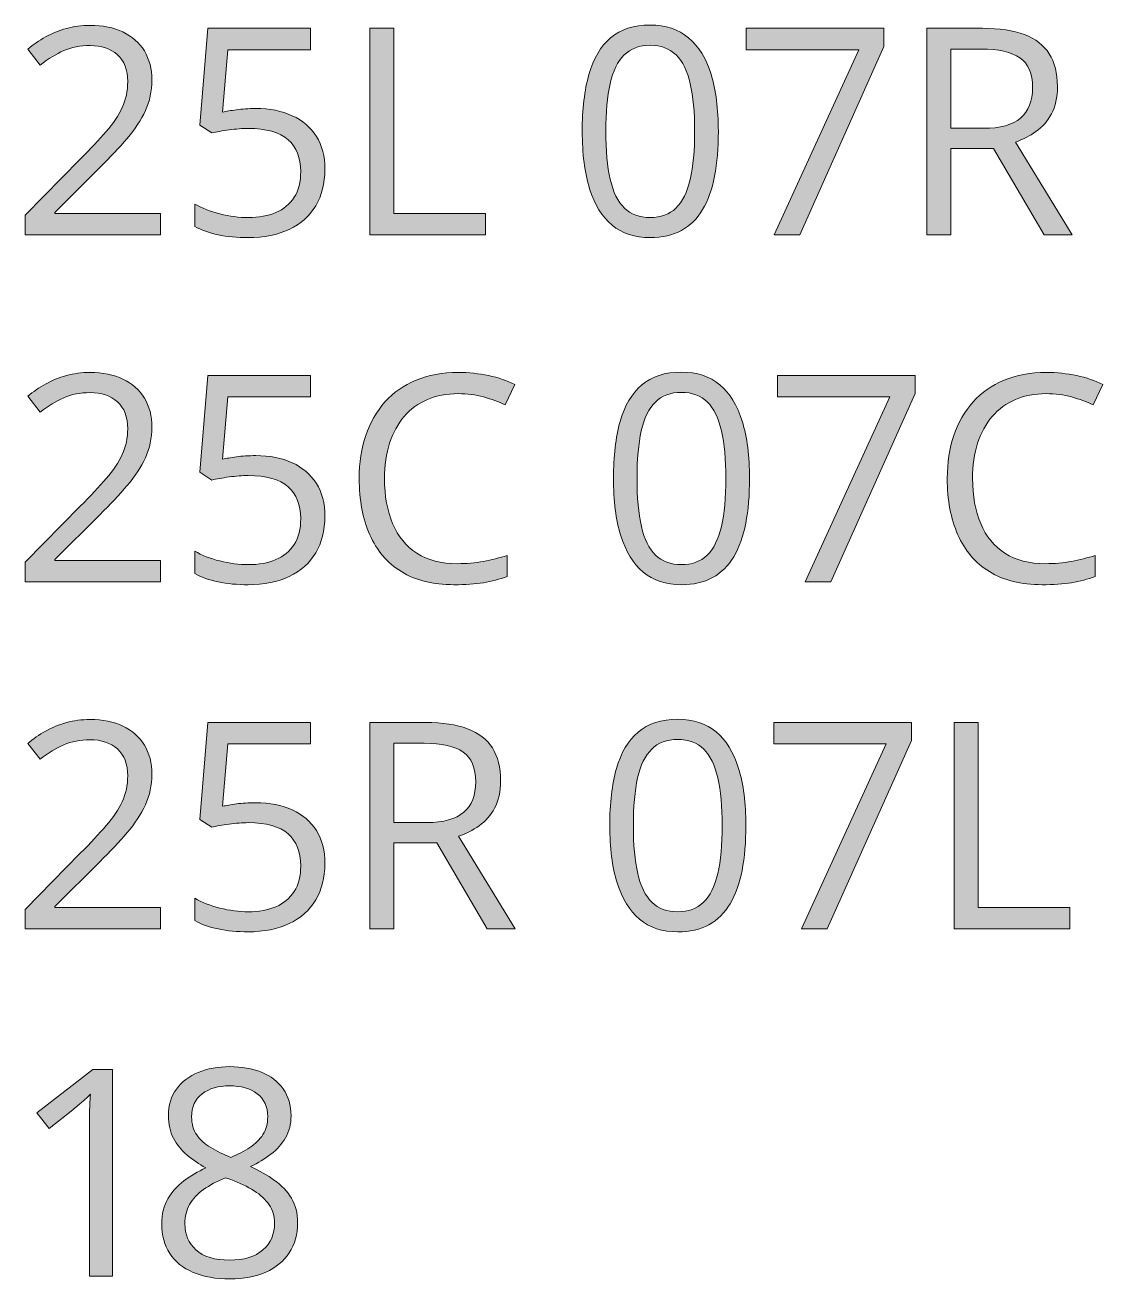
# Model space of a CAD drawing. Extents: x 210.6 to 255.3, y -405.4 to -353.4.
import ezdxf

# ---------------------------------------------------------------- set-up
doc = ezdxf.new("R2010")
doc.units = 0
doc.header["$MEASUREMENT"] = 0
doc.layers.add('Layer 1', color=7, linetype='Continuous', lineweight=0)

# ---------------------------------------------------------------- blocks, each defined once
blk = doc.blocks.new('Block_1')
at = {"layer": 'Layer 1', "true_color": 0x231f20, "transparency": 33554687}
h = blk.add_hatch(color=250, dxfattribs=at)
h.dxf.hatch_style = 2
edge = h.paths.add_edge_path()
edge.add_spline(control_points=[(216.233, -362.111), (216.233, -362.111), (210.62, -362.111), (210.62, -362.111), (210.62, -362.111), (210.62, -361.297), (210.62, -361.297), (210.62, -361.297), (212.911, -358.971), (212.911, -358.971), (213.336, -358.541), (213.695, -358.158), (213.986, -357.822), (214.277, -357.486), (214.499, -357.155), (214.651, -356.829), (214.803, -356.503), (214.879, -356.145), (214.879, -355.754), (214.879, -355.27), (214.736, -354.899), (214.449, -354.644), (214.162, -354.388), (213.784, -354.26), (213.315, -354.26), (212.905, -354.26), (212.542, -354.33), (212.225, -354.471), (211.909, -354.611), (211.584, -354.811), (211.252, -355.068), (211.252, -355.068), (210.731, -354.412), (210.731, -354.412), (210.958, -354.221), (211.205, -354.051), (211.472, -353.902), (211.74, -353.754), (212.027, -353.637), (212.333, -353.551), (212.64, -353.465), (212.967, -353.422), (213.315, -353.422), (213.842, -353.422), (214.297, -353.514), (214.68, -353.697), (215.063, -353.881), (215.359, -354.143), (215.568, -354.482), (215.777, -354.822), (215.881, -355.227), (215.881, -355.695), (215.881, -356.148), (215.792, -356.569), (215.612, -356.958), (215.432, -357.347), (215.18, -357.731), (214.856, -358.112), (214.532, -358.493), (214.153, -358.896), (213.719, -359.322), (213.719, -359.322), (211.856, -361.18), (211.856, -361.18), (211.856, -361.18), (211.856, -361.221), (211.856, -361.221), (211.856, -361.221), (216.233, -361.221), (216.233, -361.221), (216.233, -361.221), (216.233, -362.111), (216.233, -362.111)], knot_values=[0, 0, 0, 0, 1, 1, 1, 2, 2, 2, 3, 3, 3, 4, 4, 4, 5, 5, 5, 6, 6, 6, 7, 7, 7, 8, 8, 8, 9, 9, 9, 10, 10, 10, 11, 11, 11, 12, 12, 12, 13, 13, 13, 14, 14, 14, 15, 15, 15, 16, 16, 16, 17, 17, 17, 18, 18, 18, 19, 19, 19, 20, 20, 20, 21, 21, 21, 22, 22, 22, 23, 23, 23, 24, 24, 24, 24], degree=3, periodic=0)
h = blk.add_hatch(color=250, dxfattribs=at)
h.dxf.hatch_style = 2
edge = h.paths.add_edge_path()
edge.add_spline(control_points=[(220.188, -356.873), (220.77, -356.873), (221.276, -356.972), (221.706, -357.169), (222.135, -357.366), (222.468, -357.652), (222.705, -358.027), (222.941, -358.402), (223.059, -358.857), (223.059, -359.393), (223.059, -359.979), (222.932, -360.483), (222.678, -360.907), (222.424, -361.331), (222.059, -361.657), (221.583, -361.886), (221.106, -362.114), (220.536, -362.229), (219.872, -362.229), (219.426, -362.229), (219.012, -362.189), (218.629, -362.111), (218.247, -362.033), (217.924, -361.916), (217.663, -361.76), (217.663, -361.76), (217.663, -360.834), (217.663, -360.834), (217.948, -361.006), (218.293, -361.143), (218.7, -361.244), (219.106, -361.346), (219.5, -361.396), (219.883, -361.396), (220.317, -361.396), (220.697, -361.327), (221.023, -361.188), (221.349, -361.05), (221.603, -360.839), (221.785, -360.556), (221.966, -360.272), (222.057, -359.916), (222.057, -359.486), (222.057, -358.916), (221.882, -358.476), (221.533, -358.165), (221.183, -357.854), (220.631, -357.699), (219.877, -357.699), (219.635, -357.699), (219.37, -357.719), (219.081, -357.758), (218.792, -357.797), (218.553, -357.84), (218.366, -357.887), (218.366, -357.887), (217.874, -357.564), (217.874, -357.564), (217.874, -357.564), (218.202, -353.545), (218.202, -353.545), (218.202, -353.545), (222.461, -353.545), (222.461, -353.545), (222.461, -353.545), (222.461, -354.436), (222.461, -354.436), (222.461, -354.436), (219.034, -354.436), (219.034, -354.436), (219.034, -354.436), (218.817, -357.02), (218.817, -357.02), (218.965, -356.988), (219.157, -356.956), (219.391, -356.923), (219.625, -356.89), (219.891, -356.873), (220.188, -356.873)], knot_values=[0, 0, 0, 0, 1, 1, 1, 2, 2, 2, 3, 3, 3, 4, 4, 4, 5, 5, 5, 6, 6, 6, 7, 7, 7, 8, 8, 8, 9, 9, 9, 10, 10, 10, 11, 11, 11, 12, 12, 12, 13, 13, 13, 14, 14, 14, 15, 15, 15, 16, 16, 16, 17, 17, 17, 18, 18, 18, 19, 19, 19, 20, 20, 20, 21, 21, 21, 22, 22, 22, 23, 23, 23, 24, 24, 24, 25, 25, 25, 26, 26, 26, 26], degree=3, periodic=0)
h = blk.add_hatch(color=250, dxfattribs=at)
h.dxf.hatch_style = 2
edge = h.paths.add_edge_path()
edge.add_spline(control_points=[(224.922, -362.111), (224.922, -362.111), (224.922, -353.545), (224.922, -353.545), (224.922, -353.545), (225.918, -353.545), (225.918, -353.545), (225.918, -353.545), (225.918, -361.221), (225.918, -361.221), (225.918, -361.221), (229.721, -361.221), (229.721, -361.221), (229.721, -361.221), (229.721, -362.111), (229.721, -362.111), (229.721, -362.111), (224.922, -362.111), (224.922, -362.111)], knot_values=[0, 0, 0, 0, 1, 1, 1, 2, 2, 2, 3, 3, 3, 4, 4, 4, 5, 5, 5, 6, 6, 6, 6], degree=3, periodic=0)
h = blk.add_hatch(color=250, dxfattribs=at)
h.dxf.hatch_style = 2
edge = h.paths.add_edge_path()
edge.add_spline(control_points=[(234.713, -357.816), (234.713, -358.613), (234.774, -359.277), (234.895, -359.809), (235.016, -360.34), (235.212, -360.737), (235.484, -361.001), (235.755, -361.265), (236.112, -361.396), (236.553, -361.396), (236.995, -361.396), (237.351, -361.266), (237.623, -361.004), (237.894, -360.742), (238.091, -360.346), (238.214, -359.814), (238.337, -359.283), (238.399, -358.617), (238.399, -357.816), (238.399, -357.031), (238.338, -356.374), (238.217, -355.845), (238.096, -355.315), (237.901, -354.917), (237.631, -354.649), (237.362, -354.382), (237.002, -354.248), (236.553, -354.248), (236.104, -354.248), (235.745, -354.382), (235.475, -354.649), (235.206, -354.917), (235.011, -355.315), (234.892, -355.845), (234.773, -356.374), (234.713, -357.031), (234.713, -357.816)], knot_values=[0, 0, 0, 0, 1, 1, 1, 2, 2, 2, 3, 3, 3, 4, 4, 4, 5, 5, 5, 6, 6, 6, 7, 7, 7, 8, 8, 8, 9, 9, 9, 10, 10, 10, 11, 11, 11, 12, 12, 12, 12], degree=3, periodic=0)
edge = h.paths.add_edge_path()
edge.add_spline(control_points=[(239.383, -357.816), (239.383, -358.512), (239.331, -359.133), (239.225, -359.68), (239.12, -360.227), (238.954, -360.689), (238.727, -361.068), (238.5, -361.447), (238.208, -361.735), (237.848, -361.933), (237.489, -362.13), (237.057, -362.229), (236.553, -362.229), (235.917, -362.229), (235.39, -362.055), (234.974, -361.707), (234.558, -361.359), (234.248, -360.856), (234.042, -360.198), (233.837, -359.54), (233.735, -358.746), (233.735, -357.816), (233.735, -356.902), (233.828, -356.116), (234.013, -355.458), (234.199, -354.8), (234.499, -354.294), (234.913, -353.94), (235.327, -353.587), (235.874, -353.41), (236.553, -353.41), (237.198, -353.41), (237.729, -353.585), (238.147, -353.935), (238.565, -354.284), (238.875, -354.788), (239.079, -355.446), (239.282, -356.104), (239.383, -356.895), (239.383, -357.816)], knot_values=[0, 0, 0, 0, 1, 1, 1, 2, 2, 2, 3, 3, 3, 4, 4, 4, 5, 5, 5, 6, 6, 6, 7, 7, 7, 8, 8, 8, 9, 9, 9, 10, 10, 10, 11, 11, 11, 12, 12, 12, 13, 13, 13, 13], degree=3, periodic=0)
h = blk.add_hatch(color=250, dxfattribs=at)
h.dxf.hatch_style = 2
edge = h.paths.add_edge_path()
edge.add_spline(control_points=[(241.692, -362.111), (241.692, -362.111), (245.208, -354.436), (245.208, -354.436), (245.208, -354.436), (240.538, -354.436), (240.538, -354.436), (240.538, -354.436), (240.538, -353.545), (240.538, -353.545), (240.538, -353.545), (246.25, -353.545), (246.25, -353.545), (246.25, -353.545), (246.25, -354.295), (246.25, -354.295), (246.25, -354.295), (242.758, -362.111), (242.758, -362.111), (242.758, -362.111), (241.692, -362.111), (241.692, -362.111)], knot_values=[0, 0, 0, 0, 1, 1, 1, 2, 2, 2, 3, 3, 3, 4, 4, 4, 5, 5, 5, 6, 6, 6, 7, 7, 7, 7], degree=3, periodic=0)
h = blk.add_hatch(color=250, dxfattribs=at)
h.dxf.hatch_style = 2
edge = h.paths.add_edge_path()
edge.add_spline(control_points=[(250.282, -354.406), (250.282, -354.406), (249.022, -354.406), (249.022, -354.406), (249.022, -354.406), (249.022, -357.693), (249.022, -357.693), (249.022, -357.693), (250.381, -357.693), (250.381, -357.693), (251.081, -357.693), (251.595, -357.551), (251.925, -357.266), (252.255, -356.98), (252.42, -356.561), (252.42, -356.006), (252.42, -355.424), (252.246, -355.012), (251.896, -354.77), (251.546, -354.527), (251.008, -354.406), (250.282, -354.406)], knot_values=[0, 0, 0, 0, 1, 1, 1, 2, 2, 2, 3, 3, 3, 4, 4, 4, 5, 5, 5, 6, 6, 6, 7, 7, 7, 7], degree=3, periodic=0)
edge = h.paths.add_edge_path()
edge.add_spline(control_points=[(250.34, -353.545), (251.043, -353.545), (251.625, -353.632), (252.083, -353.806), (252.542, -353.979), (252.885, -354.244), (253.112, -354.6), (253.338, -354.955), (253.452, -355.408), (253.452, -355.959), (253.452, -356.412), (253.37, -356.79), (253.206, -357.093), (253.042, -357.396), (252.827, -357.641), (252.561, -357.828), (252.295, -358.016), (252.012, -358.16), (251.711, -358.262), (251.711, -358.262), (254.061, -362.111), (254.061, -362.111), (254.061, -362.111), (252.901, -362.111), (252.901, -362.111), (252.901, -362.111), (250.803, -358.537), (250.803, -358.537), (250.803, -358.537), (249.022, -358.537), (249.022, -358.537), (249.022, -358.537), (249.022, -362.111), (249.022, -362.111), (249.022, -362.111), (248.026, -362.111), (248.026, -362.111), (248.026, -362.111), (248.026, -353.545), (248.026, -353.545), (248.026, -353.545), (250.34, -353.545), (250.34, -353.545)], knot_values=[0, 0, 0, 0, 1, 1, 1, 2, 2, 2, 3, 3, 3, 4, 4, 4, 5, 5, 5, 6, 6, 6, 7, 7, 7, 8, 8, 8, 9, 9, 9, 10, 10, 10, 11, 11, 11, 12, 12, 12, 13, 13, 13, 14, 14, 14, 14], degree=3, periodic=0)
h = blk.add_hatch(color=250, dxfattribs=at)
h.dxf.hatch_style = 2
edge = h.paths.add_edge_path()
edge.add_spline(control_points=[(216.233, -376.511), (216.233, -376.511), (210.62, -376.511), (210.62, -376.511), (210.62, -376.511), (210.62, -375.697), (210.62, -375.697), (210.62, -375.697), (212.911, -373.371), (212.911, -373.371), (213.336, -372.941), (213.695, -372.558), (213.986, -372.222), (214.277, -371.886), (214.499, -371.555), (214.651, -371.229), (214.803, -370.903), (214.879, -370.544), (214.879, -370.154), (214.879, -369.669), (214.736, -369.299), (214.449, -369.043), (214.162, -368.788), (213.784, -368.66), (213.315, -368.66), (212.905, -368.66), (212.542, -368.73), (212.225, -368.871), (211.909, -369.011), (211.584, -369.21), (211.252, -369.468), (211.252, -369.468), (210.731, -368.812), (210.731, -368.812), (210.958, -368.621), (211.205, -368.451), (211.472, -368.302), (211.74, -368.154), (212.027, -368.037), (212.333, -367.951), (212.64, -367.865), (212.967, -367.822), (213.315, -367.822), (213.842, -367.822), (214.297, -367.914), (214.68, -368.097), (215.063, -368.281), (215.359, -368.542), (215.568, -368.882), (215.777, -369.222), (215.881, -369.626), (215.881, -370.095), (215.881, -370.548), (215.792, -370.969), (215.612, -371.358), (215.432, -371.747), (215.18, -372.131), (214.856, -372.512), (214.532, -372.893), (214.153, -373.296), (213.719, -373.722), (213.719, -373.722), (211.856, -375.58), (211.856, -375.58), (211.856, -375.58), (211.856, -375.621), (211.856, -375.621), (211.856, -375.621), (216.233, -375.621), (216.233, -375.621), (216.233, -375.621), (216.233, -376.511), (216.233, -376.511)], knot_values=[0, 0, 0, 0, 1, 1, 1, 2, 2, 2, 3, 3, 3, 4, 4, 4, 5, 5, 5, 6, 6, 6, 7, 7, 7, 8, 8, 8, 9, 9, 9, 10, 10, 10, 11, 11, 11, 12, 12, 12, 13, 13, 13, 14, 14, 14, 15, 15, 15, 16, 16, 16, 17, 17, 17, 18, 18, 18, 19, 19, 19, 20, 20, 20, 21, 21, 21, 22, 22, 22, 23, 23, 23, 24, 24, 24, 24], degree=3, periodic=0)
h = blk.add_hatch(color=250, dxfattribs=at)
h.dxf.hatch_style = 2
edge = h.paths.add_edge_path()
edge.add_spline(control_points=[(220.188, -371.273), (220.77, -371.273), (221.276, -371.372), (221.706, -371.569), (222.135, -371.766), (222.468, -372.052), (222.705, -372.427), (222.941, -372.802), (223.059, -373.257), (223.059, -373.792), (223.059, -374.378), (222.932, -374.883), (222.678, -375.307), (222.424, -375.731), (222.059, -376.057), (221.583, -376.286), (221.106, -376.514), (220.536, -376.628), (219.872, -376.628), (219.426, -376.628), (219.012, -376.589), (218.629, -376.511), (218.247, -376.433), (217.924, -376.316), (217.663, -376.16), (217.663, -376.16), (217.663, -375.234), (217.663, -375.234), (217.948, -375.406), (218.293, -375.542), (218.7, -375.644), (219.106, -375.746), (219.5, -375.796), (219.883, -375.796), (220.317, -375.796), (220.697, -375.727), (221.023, -375.588), (221.349, -375.45), (221.603, -375.239), (221.785, -374.956), (221.966, -374.672), (222.057, -374.316), (222.057, -373.886), (222.057, -373.316), (221.882, -372.875), (221.533, -372.565), (221.183, -372.254), (220.631, -372.099), (219.877, -372.099), (219.635, -372.099), (219.37, -372.119), (219.081, -372.158), (218.792, -372.197), (218.553, -372.24), (218.366, -372.287), (218.366, -372.287), (217.874, -371.964), (217.874, -371.964), (217.874, -371.964), (218.202, -367.945), (218.202, -367.945), (218.202, -367.945), (222.461, -367.945), (222.461, -367.945), (222.461, -367.945), (222.461, -368.835), (222.461, -368.835), (222.461, -368.835), (219.034, -368.835), (219.034, -368.835), (219.034, -368.835), (218.817, -371.419), (218.817, -371.419), (218.965, -371.388), (219.157, -371.356), (219.391, -371.323), (219.625, -371.29), (219.891, -371.273), (220.188, -371.273)], knot_values=[0, 0, 0, 0, 1, 1, 1, 2, 2, 2, 3, 3, 3, 4, 4, 4, 5, 5, 5, 6, 6, 6, 7, 7, 7, 8, 8, 8, 9, 9, 9, 10, 10, 10, 11, 11, 11, 12, 12, 12, 13, 13, 13, 14, 14, 14, 15, 15, 15, 16, 16, 16, 17, 17, 17, 18, 18, 18, 19, 19, 19, 20, 20, 20, 21, 21, 21, 22, 22, 22, 23, 23, 23, 24, 24, 24, 25, 25, 25, 26, 26, 26, 26], degree=3, periodic=0)
h = blk.add_hatch(color=250, dxfattribs=at)
h.dxf.hatch_style = 2
edge = h.paths.add_edge_path()
edge.add_spline(control_points=[(228.584, -368.701), (228.112, -368.701), (227.687, -368.782), (227.31, -368.944), (226.933, -369.106), (226.613, -369.34), (226.349, -369.647), (226.085, -369.954), (225.883, -370.324), (225.743, -370.757), (225.602, -371.191), (225.532, -371.679), (225.532, -372.222), (225.532, -372.941), (225.644, -373.565), (225.869, -374.094), (226.093, -374.624), (226.429, -375.033), (226.876, -375.322), (227.324, -375.611), (227.883, -375.755), (228.555, -375.755), (228.938, -375.755), (229.298, -375.723), (229.636, -375.659), (229.974, -375.594), (230.303, -375.513), (230.624, -375.416), (230.624, -375.416), (230.624, -376.283), (230.624, -376.283), (230.311, -376.4), (229.983, -376.487), (229.639, -376.543), (229.295, -376.6), (228.887, -376.628), (228.415, -376.628), (227.543, -376.628), (226.816, -376.448), (226.232, -376.086), (225.648, -375.725), (225.21, -375.214), (224.919, -374.554), (224.628, -373.894), (224.483, -373.115), (224.483, -372.216), (224.483, -371.568), (224.574, -370.975), (224.755, -370.438), (224.937, -369.901), (225.203, -369.437), (225.552, -369.046), (225.902, -368.656), (226.332, -368.354), (226.841, -368.141), (227.351, -367.928), (227.936, -367.822), (228.596, -367.822), (229.03, -367.822), (229.448, -367.865), (229.85, -367.951), (230.252, -368.037), (230.616, -368.16), (230.94, -368.32), (230.94, -368.32), (230.542, -369.164), (230.542, -369.164), (230.268, -369.039), (229.968, -368.93), (229.642, -368.838), (229.316, -368.747), (228.963, -368.701), (228.584, -368.701)], knot_values=[0, 0, 0, 0, 1, 1, 1, 2, 2, 2, 3, 3, 3, 4, 4, 4, 5, 5, 5, 6, 6, 6, 7, 7, 7, 8, 8, 8, 9, 9, 9, 10, 10, 10, 11, 11, 11, 12, 12, 12, 13, 13, 13, 14, 14, 14, 15, 15, 15, 16, 16, 16, 17, 17, 17, 18, 18, 18, 19, 19, 19, 20, 20, 20, 21, 21, 21, 22, 22, 22, 23, 23, 23, 24, 24, 24, 24], degree=3, periodic=0)
h = blk.add_hatch(color=250, dxfattribs=at)
h.dxf.hatch_style = 2
edge = h.paths.add_edge_path()
edge.add_spline(control_points=[(236.008, -372.216), (236.008, -373.013), (236.069, -373.677), (236.19, -374.208), (236.311, -374.74), (236.507, -375.137), (236.779, -375.401), (237.05, -375.665), (237.407, -375.796), (237.848, -375.796), (238.29, -375.796), (238.646, -375.666), (238.917, -375.404), (239.189, -375.142), (239.386, -374.746), (239.509, -374.214), (239.632, -373.683), (239.694, -373.017), (239.694, -372.216), (239.694, -371.431), (239.633, -370.774), (239.512, -370.245), (239.391, -369.715), (239.196, -369.317), (238.926, -369.049), (238.657, -368.782), (238.297, -368.648), (237.848, -368.648), (237.399, -368.648), (237.04, -368.782), (236.77, -369.049), (236.5, -369.317), (236.306, -369.715), (236.187, -370.245), (236.068, -370.774), (236.008, -371.431), (236.008, -372.216)], knot_values=[0, 0, 0, 0, 1, 1, 1, 2, 2, 2, 3, 3, 3, 4, 4, 4, 5, 5, 5, 6, 6, 6, 7, 7, 7, 8, 8, 8, 9, 9, 9, 10, 10, 10, 11, 11, 11, 12, 12, 12, 12], degree=3, periodic=0)
edge = h.paths.add_edge_path()
edge.add_spline(control_points=[(240.678, -372.216), (240.678, -372.912), (240.625, -373.533), (240.52, -374.08), (240.415, -374.626), (240.249, -375.089), (240.022, -375.468), (239.795, -375.847), (239.502, -376.135), (239.143, -376.333), (238.784, -376.53), (238.352, -376.628), (237.848, -376.628), (237.211, -376.628), (236.685, -376.455), (236.269, -376.107), (235.853, -375.759), (235.542, -375.256), (235.337, -374.598), (235.132, -373.94), (235.03, -373.146), (235.03, -372.216), (235.03, -371.302), (235.123, -370.516), (235.308, -369.858), (235.494, -369.2), (235.793, -368.694), (236.208, -368.34), (236.622, -367.987), (237.168, -367.81), (237.848, -367.81), (238.493, -367.81), (239.024, -367.985), (239.442, -368.334), (239.86, -368.684), (240.17, -369.188), (240.374, -369.846), (240.577, -370.504), (240.678, -371.294), (240.678, -372.216)], knot_values=[0, 0, 0, 0, 1, 1, 1, 2, 2, 2, 3, 3, 3, 4, 4, 4, 5, 5, 5, 6, 6, 6, 7, 7, 7, 8, 8, 8, 9, 9, 9, 10, 10, 10, 11, 11, 11, 12, 12, 12, 13, 13, 13, 13], degree=3, periodic=0)
h = blk.add_hatch(color=250, dxfattribs=at)
h.dxf.hatch_style = 2
edge = h.paths.add_edge_path()
edge.add_spline(control_points=[(242.987, -376.511), (242.987, -376.511), (246.502, -368.835), (246.502, -368.835), (246.502, -368.835), (241.833, -368.835), (241.833, -368.835), (241.833, -368.835), (241.833, -367.945), (241.833, -367.945), (241.833, -367.945), (247.545, -367.945), (247.545, -367.945), (247.545, -367.945), (247.545, -368.695), (247.545, -368.695), (247.545, -368.695), (244.053, -376.511), (244.053, -376.511), (244.053, -376.511), (242.987, -376.511), (242.987, -376.511)], knot_values=[0, 0, 0, 0, 1, 1, 1, 2, 2, 2, 3, 3, 3, 4, 4, 4, 5, 5, 5, 6, 6, 6, 7, 7, 7, 7], degree=3, periodic=0)
h = blk.add_hatch(color=250, dxfattribs=at)
h.dxf.hatch_style = 2
edge = h.paths.add_edge_path()
edge.add_spline(control_points=[(252.983, -368.701), (252.51, -368.701), (252.085, -368.782), (251.708, -368.944), (251.332, -369.106), (251.011, -369.34), (250.748, -369.647), (250.484, -369.954), (250.282, -370.324), (250.141, -370.757), (250, -371.191), (249.93, -371.679), (249.93, -372.222), (249.93, -372.941), (250.042, -373.565), (250.267, -374.094), (250.492, -374.624), (250.828, -375.033), (251.275, -375.322), (251.722, -375.611), (252.282, -375.755), (252.954, -375.755), (253.336, -375.755), (253.697, -375.723), (254.035, -375.659), (254.373, -375.594), (254.702, -375.513), (255.022, -375.416), (255.022, -375.416), (255.022, -376.283), (255.022, -376.283), (254.709, -376.4), (254.381, -376.487), (254.038, -376.543), (253.694, -376.6), (253.286, -376.628), (252.813, -376.628), (251.942, -376.628), (251.214, -376.448), (250.63, -376.086), (250.046, -375.725), (249.609, -375.214), (249.318, -374.554), (249.027, -373.894), (248.881, -373.115), (248.881, -372.216), (248.881, -371.568), (248.972, -370.975), (249.154, -370.438), (249.335, -369.901), (249.601, -369.437), (249.951, -369.046), (250.3, -368.656), (250.73, -368.354), (251.24, -368.141), (251.75, -367.928), (252.334, -367.822), (252.995, -367.822), (253.428, -367.822), (253.846, -367.865), (254.249, -367.951), (254.651, -368.037), (255.014, -368.16), (255.338, -368.32), (255.338, -368.32), (254.94, -369.164), (254.94, -369.164), (254.667, -369.039), (254.367, -368.93), (254.041, -368.838), (253.714, -368.747), (253.362, -368.701), (252.983, -368.701)], knot_values=[0, 0, 0, 0, 1, 1, 1, 2, 2, 2, 3, 3, 3, 4, 4, 4, 5, 5, 5, 6, 6, 6, 7, 7, 7, 8, 8, 8, 9, 9, 9, 10, 10, 10, 11, 11, 11, 12, 12, 12, 13, 13, 13, 14, 14, 14, 15, 15, 15, 16, 16, 16, 17, 17, 17, 18, 18, 18, 19, 19, 19, 20, 20, 20, 21, 21, 21, 22, 22, 22, 23, 23, 23, 24, 24, 24, 24], degree=3, periodic=0)
h = blk.add_hatch(color=250, dxfattribs=at)
h.dxf.hatch_style = 2
edge = h.paths.add_edge_path()
edge.add_spline(control_points=[(216.233, -390.911), (216.233, -390.911), (210.62, -390.911), (210.62, -390.911), (210.62, -390.911), (210.62, -390.097), (210.62, -390.097), (210.62, -390.097), (212.911, -387.771), (212.911, -387.771), (213.336, -387.341), (213.695, -386.958), (213.986, -386.622), (214.277, -386.286), (214.499, -385.955), (214.651, -385.629), (214.803, -385.303), (214.879, -384.944), (214.879, -384.554), (214.879, -384.069), (214.736, -383.699), (214.449, -383.443), (214.162, -383.188), (213.784, -383.06), (213.315, -383.06), (212.905, -383.06), (212.542, -383.13), (212.225, -383.271), (211.909, -383.411), (211.584, -383.61), (211.252, -383.868), (211.252, -383.868), (210.731, -383.212), (210.731, -383.212), (210.958, -383.021), (211.205, -382.851), (211.472, -382.702), (211.74, -382.554), (212.027, -382.437), (212.333, -382.351), (212.64, -382.265), (212.967, -382.222), (213.315, -382.222), (213.842, -382.222), (214.297, -382.313), (214.68, -382.497), (215.063, -382.681), (215.359, -382.942), (215.568, -383.282), (215.777, -383.622), (215.881, -384.026), (215.881, -384.495), (215.881, -384.948), (215.792, -385.369), (215.612, -385.758), (215.432, -386.146), (215.18, -386.531), (214.856, -386.912), (214.532, -387.293), (214.153, -387.696), (213.719, -388.122), (213.719, -388.122), (211.856, -389.979), (211.856, -389.979), (211.856, -389.979), (211.856, -390.021), (211.856, -390.021), (211.856, -390.021), (216.233, -390.021), (216.233, -390.021), (216.233, -390.021), (216.233, -390.911), (216.233, -390.911)], knot_values=[0, 0, 0, 0, 1, 1, 1, 2, 2, 2, 3, 3, 3, 4, 4, 4, 5, 5, 5, 6, 6, 6, 7, 7, 7, 8, 8, 8, 9, 9, 9, 10, 10, 10, 11, 11, 11, 12, 12, 12, 13, 13, 13, 14, 14, 14, 15, 15, 15, 16, 16, 16, 17, 17, 17, 18, 18, 18, 19, 19, 19, 20, 20, 20, 21, 21, 21, 22, 22, 22, 23, 23, 23, 24, 24, 24, 24], degree=3, periodic=0)
h = blk.add_hatch(color=250, dxfattribs=at)
h.dxf.hatch_style = 2
edge = h.paths.add_edge_path()
edge.add_spline(control_points=[(235.856, -386.616), (235.856, -387.413), (235.917, -388.077), (236.038, -388.608), (236.159, -389.14), (236.355, -389.537), (236.626, -389.801), (236.898, -390.064), (237.254, -390.196), (237.696, -390.196), (238.137, -390.196), (238.494, -390.065), (238.765, -389.804), (239.037, -389.542), (239.234, -389.146), (239.357, -388.614), (239.48, -388.083), (239.542, -387.417), (239.542, -386.616), (239.542, -385.831), (239.481, -385.174), (239.36, -384.645), (239.239, -384.115), (239.043, -383.717), (238.774, -383.449), (238.504, -383.182), (238.145, -383.048), (237.696, -383.048), (237.247, -383.048), (236.887, -383.182), (236.618, -383.449), (236.348, -383.717), (236.154, -384.115), (236.035, -384.645), (235.916, -385.174), (235.856, -385.831), (235.856, -386.616)], knot_values=[0, 0, 0, 0, 1, 1, 1, 2, 2, 2, 3, 3, 3, 4, 4, 4, 5, 5, 5, 6, 6, 6, 7, 7, 7, 8, 8, 8, 9, 9, 9, 10, 10, 10, 11, 11, 11, 12, 12, 12, 12], degree=3, periodic=0)
edge = h.paths.add_edge_path()
edge.add_spline(control_points=[(240.526, -386.616), (240.526, -387.312), (240.473, -387.933), (240.368, -388.479), (240.262, -389.026), (240.096, -389.489), (239.87, -389.868), (239.643, -390.247), (239.35, -390.535), (238.991, -390.732), (238.631, -390.93), (238.2, -391.028), (237.696, -391.028), (237.059, -391.028), (236.533, -390.854), (236.117, -390.507), (235.701, -390.159), (235.39, -389.656), (235.185, -388.998), (234.98, -388.34), (234.877, -387.546), (234.877, -386.616), (234.877, -385.702), (234.97, -384.916), (235.156, -384.258), (235.341, -383.6), (235.641, -383.094), (236.055, -382.74), (236.469, -382.387), (237.016, -382.21), (237.696, -382.21), (238.34, -382.21), (238.872, -382.385), (239.29, -382.734), (239.708, -383.084), (240.018, -383.588), (240.221, -384.246), (240.424, -384.904), (240.526, -385.694), (240.526, -386.616)], knot_values=[0, 0, 0, 0, 1, 1, 1, 2, 2, 2, 3, 3, 3, 4, 4, 4, 5, 5, 5, 6, 6, 6, 7, 7, 7, 8, 8, 8, 9, 9, 9, 10, 10, 10, 11, 11, 11, 12, 12, 12, 13, 13, 13, 13], degree=3, periodic=0)
h = blk.add_hatch(color=250, dxfattribs=at)
h.dxf.hatch_style = 2
edge = h.paths.add_edge_path()
edge.add_spline(control_points=[(220.188, -385.673), (220.77, -385.673), (221.276, -385.771), (221.706, -385.969), (222.135, -386.166), (222.468, -386.452), (222.705, -386.827), (222.941, -387.202), (223.059, -387.657), (223.059, -388.192), (223.059, -388.778), (222.932, -389.283), (222.678, -389.707), (222.424, -390.131), (222.059, -390.457), (221.583, -390.686), (221.106, -390.914), (220.536, -391.028), (219.872, -391.028), (219.426, -391.028), (219.012, -390.989), (218.629, -390.911), (218.247, -390.833), (217.924, -390.716), (217.663, -390.56), (217.663, -390.56), (217.663, -389.634), (217.663, -389.634), (217.948, -389.806), (218.293, -389.942), (218.7, -390.044), (219.106, -390.146), (219.5, -390.196), (219.883, -390.196), (220.317, -390.196), (220.697, -390.127), (221.023, -389.988), (221.349, -389.85), (221.603, -389.639), (221.785, -389.355), (221.966, -389.072), (222.057, -388.716), (222.057, -388.286), (222.057, -387.716), (221.882, -387.275), (221.533, -386.965), (221.183, -386.654), (220.631, -386.499), (219.877, -386.499), (219.635, -386.499), (219.37, -386.519), (219.081, -386.558), (218.792, -386.597), (218.553, -386.64), (218.366, -386.687), (218.366, -386.687), (217.874, -386.364), (217.874, -386.364), (217.874, -386.364), (218.202, -382.345), (218.202, -382.345), (218.202, -382.345), (222.461, -382.345), (222.461, -382.345), (222.461, -382.345), (222.461, -383.235), (222.461, -383.235), (222.461, -383.235), (219.034, -383.235), (219.034, -383.235), (219.034, -383.235), (218.817, -385.819), (218.817, -385.819), (218.965, -385.788), (219.157, -385.756), (219.391, -385.723), (219.625, -385.689), (219.891, -385.673), (220.188, -385.673)], knot_values=[0, 0, 0, 0, 1, 1, 1, 2, 2, 2, 3, 3, 3, 4, 4, 4, 5, 5, 5, 6, 6, 6, 7, 7, 7, 8, 8, 8, 9, 9, 9, 10, 10, 10, 11, 11, 11, 12, 12, 12, 13, 13, 13, 14, 14, 14, 15, 15, 15, 16, 16, 16, 17, 17, 17, 18, 18, 18, 19, 19, 19, 20, 20, 20, 21, 21, 21, 22, 22, 22, 23, 23, 23, 24, 24, 24, 25, 25, 25, 26, 26, 26, 26], degree=3, periodic=0)
h = blk.add_hatch(color=250, dxfattribs=at)
h.dxf.hatch_style = 2
edge = h.paths.add_edge_path()
edge.add_spline(control_points=[(227.178, -383.206), (227.178, -383.206), (225.918, -383.206), (225.918, -383.206), (225.918, -383.206), (225.918, -386.493), (225.918, -386.493), (225.918, -386.493), (227.278, -386.493), (227.278, -386.493), (227.977, -386.493), (228.492, -386.351), (228.822, -386.065), (229.152, -385.78), (229.317, -385.36), (229.317, -384.806), (229.317, -384.224), (229.142, -383.812), (228.792, -383.569), (228.443, -383.327), (227.905, -383.206), (227.178, -383.206)], knot_values=[0, 0, 0, 0, 1, 1, 1, 2, 2, 2, 3, 3, 3, 4, 4, 4, 5, 5, 5, 6, 6, 6, 7, 7, 7, 7], degree=3, periodic=0)
edge = h.paths.add_edge_path()
edge.add_spline(control_points=[(227.237, -382.345), (227.94, -382.345), (228.521, -382.432), (228.98, -382.605), (229.439, -382.779), (229.782, -383.044), (230.008, -383.399), (230.235, -383.755), (230.348, -384.208), (230.348, -384.759), (230.348, -385.212), (230.266, -385.59), (230.102, -385.893), (229.938, -386.195), (229.723, -386.44), (229.458, -386.628), (229.192, -386.815), (228.909, -386.96), (228.608, -387.062), (228.608, -387.062), (230.958, -390.911), (230.958, -390.911), (230.958, -390.911), (229.797, -390.911), (229.797, -390.911), (229.797, -390.911), (227.7, -387.337), (227.7, -387.337), (227.7, -387.337), (225.918, -387.337), (225.918, -387.337), (225.918, -387.337), (225.918, -390.911), (225.918, -390.911), (225.918, -390.911), (224.922, -390.911), (224.922, -390.911), (224.922, -390.911), (224.922, -382.345), (224.922, -382.345), (224.922, -382.345), (227.237, -382.345), (227.237, -382.345)], knot_values=[0, 0, 0, 0, 1, 1, 1, 2, 2, 2, 3, 3, 3, 4, 4, 4, 5, 5, 5, 6, 6, 6, 7, 7, 7, 8, 8, 8, 9, 9, 9, 10, 10, 10, 11, 11, 11, 12, 12, 12, 13, 13, 13, 14, 14, 14, 14], degree=3, periodic=0)
h = blk.add_hatch(color=250, dxfattribs=at)
h.dxf.hatch_style = 2
edge = h.paths.add_edge_path()
edge.add_spline(control_points=[(242.834, -390.911), (242.834, -390.911), (246.35, -383.235), (246.35, -383.235), (246.35, -383.235), (241.68, -383.235), (241.68, -383.235), (241.68, -383.235), (241.68, -382.345), (241.68, -382.345), (241.68, -382.345), (247.393, -382.345), (247.393, -382.345), (247.393, -382.345), (247.393, -383.095), (247.393, -383.095), (247.393, -383.095), (243.901, -390.911), (243.901, -390.911), (243.901, -390.911), (242.834, -390.911), (242.834, -390.911)], knot_values=[0, 0, 0, 0, 1, 1, 1, 2, 2, 2, 3, 3, 3, 4, 4, 4, 5, 5, 5, 6, 6, 6, 7, 7, 7, 7], degree=3, periodic=0)
h = blk.add_hatch(color=250, dxfattribs=at)
h.dxf.hatch_style = 2
edge = h.paths.add_edge_path()
edge.add_spline(control_points=[(249.168, -390.911), (249.168, -390.911), (249.168, -382.345), (249.168, -382.345), (249.168, -382.345), (250.165, -382.345), (250.165, -382.345), (250.165, -382.345), (250.165, -390.021), (250.165, -390.021), (250.165, -390.021), (253.967, -390.021), (253.967, -390.021), (253.967, -390.021), (253.967, -390.911), (253.967, -390.911), (253.967, -390.911), (249.168, -390.911), (249.168, -390.911)], knot_values=[0, 0, 0, 0, 1, 1, 1, 2, 2, 2, 3, 3, 3, 4, 4, 4, 5, 5, 5, 6, 6, 6, 6], degree=3, periodic=0)
h = blk.add_hatch(color=250, dxfattribs=at)
h.dxf.hatch_style = 2
edge = h.paths.add_edge_path()
edge.add_spline(control_points=[(214.241, -405.312), (214.241, -405.312), (213.292, -405.312), (213.292, -405.312), (213.292, -405.312), (213.292, -399.241), (213.292, -399.241), (213.292, -399.011), (213.292, -398.812), (213.294, -398.646), (213.296, -398.48), (213.3, -398.328), (213.306, -398.189), (213.312, -398.051), (213.321, -397.909), (213.333, -397.765), (213.211, -397.89), (213.098, -397.996), (212.993, -398.084), (212.887, -398.172), (212.756, -398.28), (212.6, -398.409), (212.6, -398.409), (211.622, -399.194), (211.622, -399.194), (211.622, -399.194), (211.112, -398.532), (211.112, -398.532), (211.112, -398.532), (213.432, -396.745), (213.432, -396.745), (213.432, -396.745), (214.241, -396.745), (214.241, -396.745), (214.241, -396.745), (214.241, -405.312), (214.241, -405.312)], knot_values=[0, 0, 0, 0, 1, 1, 1, 2, 2, 2, 3, 3, 3, 4, 4, 4, 5, 5, 5, 6, 6, 6, 7, 7, 7, 8, 8, 8, 9, 9, 9, 10, 10, 10, 11, 11, 11, 12, 12, 12, 12], degree=3, periodic=0)
h = blk.add_hatch(color=250, dxfattribs=at)
h.dxf.hatch_style = 2
edge = h.paths.add_edge_path()
edge.add_spline(control_points=[(219.099, -397.419), (218.638, -397.419), (218.261, -397.529), (217.968, -397.75), (217.675, -397.971), (217.529, -398.288), (217.529, -398.702), (217.529, -398.999), (217.6, -399.25), (217.743, -399.455), (217.885, -399.66), (218.08, -399.836), (218.326, -399.982), (218.572, -400.129), (218.847, -400.265), (219.152, -400.39), (219.449, -400.265), (219.712, -400.127), (219.943, -399.977), (220.173, -399.826), (220.355, -399.647), (220.488, -399.44), (220.621, -399.233), (220.687, -398.985), (220.687, -398.696), (220.687, -398.282), (220.542, -397.966), (220.25, -397.747), (219.959, -397.528), (219.576, -397.419), (219.099, -397.419)], knot_values=[0, 0, 0, 0, 1, 1, 1, 2, 2, 2, 3, 3, 3, 4, 4, 4, 5, 5, 5, 6, 6, 6, 7, 7, 7, 8, 8, 8, 9, 9, 9, 10, 10, 10, 10], degree=3, periodic=0)
edge = h.paths.add_edge_path()
edge.add_spline(control_points=[(217.248, -403.144), (217.248, -403.581), (217.402, -403.941), (217.71, -404.225), (218.019, -404.508), (218.486, -404.649), (219.111, -404.649), (219.705, -404.649), (220.164, -404.508), (220.488, -404.225), (220.812, -403.941), (220.974, -403.569), (220.974, -403.108), (220.974, -402.823), (220.9, -402.572), (220.751, -402.355), (220.603, -402.139), (220.392, -401.944), (220.119, -401.772), (219.845, -401.601), (219.523, -401.444), (219.152, -401.304), (219.152, -401.304), (218.941, -401.228), (218.941, -401.228), (218.582, -401.376), (218.276, -401.541), (218.024, -401.723), (217.772, -401.904), (217.58, -402.11), (217.447, -402.341), (217.314, -402.571), (217.248, -402.839), (217.248, -403.144)], knot_values=[0, 0, 0, 0, 1, 1, 1, 2, 2, 2, 3, 3, 3, 4, 4, 4, 5, 5, 5, 6, 6, 6, 7, 7, 7, 8, 8, 8, 9, 9, 9, 10, 10, 10, 11, 11, 11, 11], degree=3, periodic=0)
edge = h.paths.add_edge_path()
edge.add_spline(control_points=[(219.111, -396.622), (219.607, -396.622), (220.046, -396.7), (220.429, -396.856), (220.812, -397.013), (221.112, -397.242), (221.329, -397.545), (221.545, -397.848), (221.654, -398.22), (221.654, -398.661), (221.654, -399.009), (221.579, -399.312), (221.428, -399.572), (221.278, -399.832), (221.076, -400.059), (220.822, -400.252), (220.568, -400.445), (220.287, -400.618), (219.978, -400.771), (220.345, -400.938), (220.676, -401.128), (220.971, -401.339), (221.266, -401.55), (221.5, -401.798), (221.671, -402.083), (221.843, -402.368), (221.929, -402.706), (221.929, -403.097), (221.929, -403.577), (221.813, -403.992), (221.581, -404.342), (221.348, -404.691), (221.023, -404.96), (220.605, -405.147), (220.187, -405.335), (219.697, -405.429), (219.134, -405.429), (218.529, -405.429), (218.014, -405.338), (217.59, -405.156), (217.167, -404.975), (216.844, -404.713), (216.624, -404.371), (216.403, -404.029), (216.292, -403.618), (216.292, -403.138), (216.292, -402.743), (216.376, -402.4), (216.544, -402.109), (216.712, -401.818), (216.935, -401.567), (217.212, -401.356), (217.49, -401.146), (217.792, -400.968), (218.121, -400.823), (217.835, -400.667), (217.575, -400.489), (217.338, -400.29), (217.102, -400.091), (216.915, -399.857), (216.776, -399.59), (216.637, -399.322), (216.568, -399.011), (216.568, -398.655), (216.568, -398.222), (216.678, -397.854), (216.899, -397.551), (217.12, -397.248), (217.422, -397.018), (217.807, -396.859), (218.192, -396.701), (218.626, -396.622), (219.111, -396.622)], knot_values=[0, 0, 0, 0, 1, 1, 1, 2, 2, 2, 3, 3, 3, 4, 4, 4, 5, 5, 5, 6, 6, 6, 7, 7, 7, 8, 8, 8, 9, 9, 9, 10, 10, 10, 11, 11, 11, 12, 12, 12, 13, 13, 13, 14, 14, 14, 15, 15, 15, 16, 16, 16, 17, 17, 17, 18, 18, 18, 19, 19, 19, 20, 20, 20, 21, 21, 21, 22, 22, 22, 23, 23, 23, 24, 24, 24, 24], degree=3, periodic=0)
at = {"layer": 'Layer 1'}
for points, knots in [([(216.233, -362.111), (216.233, -362.111), (210.62, -362.111), (210.62, -362.111), (210.62, -362.111), (210.62, -361.297), (210.62, -361.297), (210.62, -361.297), (212.911, -358.971), (212.911, -358.971), (213.336, -358.541), (213.695, -358.158), (213.986, -357.822), (214.277, -357.486), (214.499, -357.155), (214.651, -356.829), (214.803, -356.503), (214.879, -356.145), (214.879, -355.754), (214.879, -355.27), (214.736, -354.899), (214.449, -354.644), (214.162, -354.388), (213.784, -354.26), (213.315, -354.26), (212.905, -354.26), (212.542, -354.33), (212.225, -354.471), (211.909, -354.611), (211.584, -354.811), (211.252, -355.068), (211.252, -355.068), (210.731, -354.412), (210.731, -354.412), (210.958, -354.221), (211.205, -354.051), (211.472, -353.902), (211.74, -353.754), (212.027, -353.637), (212.333, -353.551), (212.64, -353.465), (212.967, -353.422), (213.315, -353.422), (213.842, -353.422), (214.297, -353.514), (214.68, -353.697), (215.063, -353.881), (215.359, -354.143), (215.568, -354.482), (215.777, -354.822), (215.881, -355.227), (215.881, -355.695), (215.881, -356.148), (215.792, -356.569), (215.612, -356.958), (215.432, -357.347), (215.18, -357.731), (214.856, -358.112), (214.532, -358.493), (214.153, -358.896), (213.719, -359.322), (213.719, -359.322), (211.856, -361.18), (211.856, -361.18), (211.856, -361.18), (211.856, -361.221), (211.856, -361.221), (211.856, -361.221), (216.233, -361.221), (216.233, -361.221), (216.233, -361.221), (216.233, -362.111), (216.233, -362.111)], [0, 0, 0, 0, 1, 1, 1, 2, 2, 2, 3, 3, 3, 4, 4, 4, 5, 5, 5, 6, 6, 6, 7, 7, 7, 8, 8, 8, 9, 9, 9, 10, 10, 10, 11, 11, 11, 12, 12, 12, 13, 13, 13, 14, 14, 14, 15, 15, 15, 16, 16, 16, 17, 17, 17, 18, 18, 18, 19, 19, 19, 20, 20, 20, 21, 21, 21, 22, 22, 22, 23, 23, 23, 24, 24, 24, 24]), ([(220.188, -356.873), (220.77, -356.873), (221.276, -356.972), (221.706, -357.169), (222.135, -357.366), (222.468, -357.652), (222.705, -358.027), (222.941, -358.402), (223.059, -358.857), (223.059, -359.393), (223.059, -359.979), (222.932, -360.483), (222.678, -360.907), (222.424, -361.331), (222.059, -361.657), (221.583, -361.886), (221.106, -362.114), (220.536, -362.229), (219.872, -362.229), (219.426, -362.229), (219.012, -362.189), (218.629, -362.111), (218.247, -362.033), (217.924, -361.916), (217.663, -361.76), (217.663, -361.76), (217.663, -360.834), (217.663, -360.834), (217.948, -361.006), (218.293, -361.143), (218.7, -361.244), (219.106, -361.346), (219.5, -361.396), (219.883, -361.396), (220.317, -361.396), (220.697, -361.327), (221.023, -361.188), (221.349, -361.05), (221.603, -360.839), (221.785, -360.556), (221.966, -360.272), (222.057, -359.916), (222.057, -359.486), (222.057, -358.916), (221.882, -358.476), (221.533, -358.165), (221.183, -357.854), (220.631, -357.699), (219.877, -357.699), (219.635, -357.699), (219.37, -357.719), (219.081, -357.758), (218.792, -357.797), (218.553, -357.84), (218.366, -357.887), (218.366, -357.887), (217.874, -357.564), (217.874, -357.564), (217.874, -357.564), (218.202, -353.545), (218.202, -353.545), (218.202, -353.545), (222.461, -353.545), (222.461, -353.545), (222.461, -353.545), (222.461, -354.436), (222.461, -354.436), (222.461, -354.436), (219.034, -354.436), (219.034, -354.436), (219.034, -354.436), (218.817, -357.02), (218.817, -357.02), (218.965, -356.988), (219.157, -356.956), (219.391, -356.923), (219.625, -356.89), (219.891, -356.873), (220.188, -356.873)], [0, 0, 0, 0, 1, 1, 1, 2, 2, 2, 3, 3, 3, 4, 4, 4, 5, 5, 5, 6, 6, 6, 7, 7, 7, 8, 8, 8, 9, 9, 9, 10, 10, 10, 11, 11, 11, 12, 12, 12, 13, 13, 13, 14, 14, 14, 15, 15, 15, 16, 16, 16, 17, 17, 17, 18, 18, 18, 19, 19, 19, 20, 20, 20, 21, 21, 21, 22, 22, 22, 23, 23, 23, 24, 24, 24, 25, 25, 25, 26, 26, 26, 26]), ([(224.922, -362.111), (224.922, -362.111), (224.922, -353.545), (224.922, -353.545), (224.922, -353.545), (225.918, -353.545), (225.918, -353.545), (225.918, -353.545), (225.918, -361.221), (225.918, -361.221), (225.918, -361.221), (229.721, -361.221), (229.721, -361.221), (229.721, -361.221), (229.721, -362.111), (229.721, -362.111), (229.721, -362.111), (224.922, -362.111), (224.922, -362.111)], [0, 0, 0, 0, 1, 1, 1, 2, 2, 2, 3, 3, 3, 4, 4, 4, 5, 5, 5, 6, 6, 6, 6]), ([(239.383, -357.816), (239.383, -358.512), (239.331, -359.133), (239.225, -359.68), (239.12, -360.227), (238.954, -360.689), (238.727, -361.068), (238.5, -361.447), (238.208, -361.735), (237.848, -361.933), (237.489, -362.13), (237.057, -362.229), (236.553, -362.229), (235.917, -362.229), (235.39, -362.055), (234.974, -361.707), (234.558, -361.359), (234.248, -360.856), (234.042, -360.198), (233.837, -359.54), (233.735, -358.746), (233.735, -357.816), (233.735, -356.902), (233.828, -356.116), (234.013, -355.458), (234.199, -354.8), (234.499, -354.294), (234.913, -353.94), (235.327, -353.587), (235.874, -353.41), (236.553, -353.41), (237.198, -353.41), (237.729, -353.585), (238.147, -353.935), (238.565, -354.284), (238.875, -354.788), (239.079, -355.446), (239.282, -356.104), (239.383, -356.895), (239.383, -357.816)], [0, 0, 0, 0, 1, 1, 1, 2, 2, 2, 3, 3, 3, 4, 4, 4, 5, 5, 5, 6, 6, 6, 7, 7, 7, 8, 8, 8, 9, 9, 9, 10, 10, 10, 11, 11, 11, 12, 12, 12, 13, 13, 13, 13]), ([(241.692, -362.111), (241.692, -362.111), (245.208, -354.436), (245.208, -354.436), (245.208, -354.436), (240.538, -354.436), (240.538, -354.436), (240.538, -354.436), (240.538, -353.545), (240.538, -353.545), (240.538, -353.545), (246.25, -353.545), (246.25, -353.545), (246.25, -353.545), (246.25, -354.295), (246.25, -354.295), (246.25, -354.295), (242.758, -362.111), (242.758, -362.111), (242.758, -362.111), (241.692, -362.111), (241.692, -362.111)], [0, 0, 0, 0, 1, 1, 1, 2, 2, 2, 3, 3, 3, 4, 4, 4, 5, 5, 5, 6, 6, 6, 7, 7, 7, 7]), ([(250.34, -353.545), (251.043, -353.545), (251.625, -353.632), (252.083, -353.806), (252.542, -353.979), (252.885, -354.244), (253.112, -354.6), (253.338, -354.955), (253.452, -355.408), (253.452, -355.959), (253.452, -356.412), (253.37, -356.79), (253.206, -357.093), (253.042, -357.396), (252.827, -357.641), (252.561, -357.828), (252.295, -358.016), (252.012, -358.16), (251.711, -358.262), (251.711, -358.262), (254.061, -362.111), (254.061, -362.111), (254.061, -362.111), (252.901, -362.111), (252.901, -362.111), (252.901, -362.111), (250.803, -358.537), (250.803, -358.537), (250.803, -358.537), (249.022, -358.537), (249.022, -358.537), (249.022, -358.537), (249.022, -362.111), (249.022, -362.111), (249.022, -362.111), (248.026, -362.111), (248.026, -362.111), (248.026, -362.111), (248.026, -353.545), (248.026, -353.545), (248.026, -353.545), (250.34, -353.545), (250.34, -353.545)], [0, 0, 0, 0, 1, 1, 1, 2, 2, 2, 3, 3, 3, 4, 4, 4, 5, 5, 5, 6, 6, 6, 7, 7, 7, 8, 8, 8, 9, 9, 9, 10, 10, 10, 11, 11, 11, 12, 12, 12, 13, 13, 13, 14, 14, 14, 14]), ([(234.713, -357.816), (234.713, -358.613), (234.774, -359.277), (234.895, -359.809), (235.016, -360.34), (235.212, -360.737), (235.484, -361.001), (235.755, -361.265), (236.112, -361.396), (236.553, -361.396), (236.995, -361.396), (237.351, -361.266), (237.623, -361.004), (237.894, -360.742), (238.091, -360.346), (238.214, -359.814), (238.337, -359.283), (238.399, -358.617), (238.399, -357.816), (238.399, -357.031), (238.338, -356.374), (238.217, -355.845), (238.096, -355.315), (237.901, -354.917), (237.631, -354.649), (237.362, -354.382), (237.002, -354.248), (236.553, -354.248), (236.104, -354.248), (235.745, -354.382), (235.475, -354.649), (235.206, -354.917), (235.011, -355.315), (234.892, -355.845), (234.773, -356.374), (234.713, -357.031), (234.713, -357.816)], [0, 0, 0, 0, 1, 1, 1, 2, 2, 2, 3, 3, 3, 4, 4, 4, 5, 5, 5, 6, 6, 6, 7, 7, 7, 8, 8, 8, 9, 9, 9, 10, 10, 10, 11, 11, 11, 12, 12, 12, 12]), ([(250.282, -354.406), (250.282, -354.406), (249.022, -354.406), (249.022, -354.406), (249.022, -354.406), (249.022, -357.693), (249.022, -357.693), (249.022, -357.693), (250.381, -357.693), (250.381, -357.693), (251.081, -357.693), (251.595, -357.551), (251.925, -357.266), (252.255, -356.98), (252.42, -356.561), (252.42, -356.006), (252.42, -355.424), (252.246, -355.012), (251.896, -354.77), (251.546, -354.527), (251.008, -354.406), (250.282, -354.406)], [0, 0, 0, 0, 1, 1, 1, 2, 2, 2, 3, 3, 3, 4, 4, 4, 5, 5, 5, 6, 6, 6, 7, 7, 7, 7]), ([(216.233, -376.511), (216.233, -376.511), (210.62, -376.511), (210.62, -376.511), (210.62, -376.511), (210.62, -375.697), (210.62, -375.697), (210.62, -375.697), (212.911, -373.371), (212.911, -373.371), (213.336, -372.941), (213.695, -372.558), (213.986, -372.222), (214.277, -371.886), (214.499, -371.555), (214.651, -371.229), (214.803, -370.903), (214.879, -370.544), (214.879, -370.154), (214.879, -369.669), (214.736, -369.299), (214.449, -369.043), (214.162, -368.788), (213.784, -368.66), (213.315, -368.66), (212.905, -368.66), (212.542, -368.73), (212.225, -368.871), (211.909, -369.011), (211.584, -369.21), (211.252, -369.468), (211.252, -369.468), (210.731, -368.812), (210.731, -368.812), (210.958, -368.621), (211.205, -368.451), (211.472, -368.302), (211.74, -368.154), (212.027, -368.037), (212.333, -367.951), (212.64, -367.865), (212.967, -367.822), (213.315, -367.822), (213.842, -367.822), (214.297, -367.914), (214.68, -368.097), (215.063, -368.281), (215.359, -368.542), (215.568, -368.882), (215.777, -369.222), (215.881, -369.626), (215.881, -370.095), (215.881, -370.548), (215.792, -370.969), (215.612, -371.358), (215.432, -371.747), (215.18, -372.131), (214.856, -372.512), (214.532, -372.893), (214.153, -373.296), (213.719, -373.722), (213.719, -373.722), (211.856, -375.58), (211.856, -375.58), (211.856, -375.58), (211.856, -375.621), (211.856, -375.621), (211.856, -375.621), (216.233, -375.621), (216.233, -375.621), (216.233, -375.621), (216.233, -376.511), (216.233, -376.511)], [0, 0, 0, 0, 1, 1, 1, 2, 2, 2, 3, 3, 3, 4, 4, 4, 5, 5, 5, 6, 6, 6, 7, 7, 7, 8, 8, 8, 9, 9, 9, 10, 10, 10, 11, 11, 11, 12, 12, 12, 13, 13, 13, 14, 14, 14, 15, 15, 15, 16, 16, 16, 17, 17, 17, 18, 18, 18, 19, 19, 19, 20, 20, 20, 21, 21, 21, 22, 22, 22, 23, 23, 23, 24, 24, 24, 24]), ([(220.188, -371.273), (220.77, -371.273), (221.276, -371.372), (221.706, -371.569), (222.135, -371.766), (222.468, -372.052), (222.705, -372.427), (222.941, -372.802), (223.059, -373.257), (223.059, -373.792), (223.059, -374.378), (222.932, -374.883), (222.678, -375.307), (222.424, -375.731), (222.059, -376.057), (221.583, -376.286), (221.106, -376.514), (220.536, -376.628), (219.872, -376.628), (219.426, -376.628), (219.012, -376.589), (218.629, -376.511), (218.247, -376.433), (217.924, -376.316), (217.663, -376.16), (217.663, -376.16), (217.663, -375.234), (217.663, -375.234), (217.948, -375.406), (218.293, -375.542), (218.7, -375.644), (219.106, -375.746), (219.5, -375.796), (219.883, -375.796), (220.317, -375.796), (220.697, -375.727), (221.023, -375.588), (221.349, -375.45), (221.603, -375.239), (221.785, -374.956), (221.966, -374.672), (222.057, -374.316), (222.057, -373.886), (222.057, -373.316), (221.882, -372.875), (221.533, -372.565), (221.183, -372.254), (220.631, -372.099), (219.877, -372.099), (219.635, -372.099), (219.37, -372.119), (219.081, -372.158), (218.792, -372.197), (218.553, -372.24), (218.366, -372.287), (218.366, -372.287), (217.874, -371.964), (217.874, -371.964), (217.874, -371.964), (218.202, -367.945), (218.202, -367.945), (218.202, -367.945), (222.461, -367.945), (222.461, -367.945), (222.461, -367.945), (222.461, -368.835), (222.461, -368.835), (222.461, -368.835), (219.034, -368.835), (219.034, -368.835), (219.034, -368.835), (218.817, -371.419), (218.817, -371.419), (218.965, -371.388), (219.157, -371.356), (219.391, -371.323), (219.625, -371.29), (219.891, -371.273), (220.188, -371.273)], [0, 0, 0, 0, 1, 1, 1, 2, 2, 2, 3, 3, 3, 4, 4, 4, 5, 5, 5, 6, 6, 6, 7, 7, 7, 8, 8, 8, 9, 9, 9, 10, 10, 10, 11, 11, 11, 12, 12, 12, 13, 13, 13, 14, 14, 14, 15, 15, 15, 16, 16, 16, 17, 17, 17, 18, 18, 18, 19, 19, 19, 20, 20, 20, 21, 21, 21, 22, 22, 22, 23, 23, 23, 24, 24, 24, 25, 25, 25, 26, 26, 26, 26]), ([(228.584, -368.701), (228.112, -368.701), (227.687, -368.782), (227.31, -368.944), (226.933, -369.106), (226.613, -369.34), (226.349, -369.647), (226.085, -369.954), (225.883, -370.324), (225.743, -370.757), (225.602, -371.191), (225.532, -371.679), (225.532, -372.222), (225.532, -372.941), (225.644, -373.565), (225.869, -374.094), (226.093, -374.624), (226.429, -375.033), (226.876, -375.322), (227.324, -375.611), (227.883, -375.755), (228.555, -375.755), (228.938, -375.755), (229.298, -375.723), (229.636, -375.659), (229.974, -375.594), (230.303, -375.513), (230.624, -375.416), (230.624, -375.416), (230.624, -376.283), (230.624, -376.283), (230.311, -376.4), (229.983, -376.487), (229.639, -376.543), (229.295, -376.6), (228.887, -376.628), (228.415, -376.628), (227.543, -376.628), (226.816, -376.448), (226.232, -376.086), (225.648, -375.725), (225.21, -375.214), (224.919, -374.554), (224.628, -373.894), (224.483, -373.115), (224.483, -372.216), (224.483, -371.568), (224.574, -370.975), (224.755, -370.438), (224.937, -369.901), (225.203, -369.437), (225.552, -369.046), (225.902, -368.656), (226.332, -368.354), (226.841, -368.141), (227.351, -367.928), (227.936, -367.822), (228.596, -367.822), (229.03, -367.822), (229.448, -367.865), (229.85, -367.951), (230.252, -368.037), (230.616, -368.16), (230.94, -368.32), (230.94, -368.32), (230.542, -369.164), (230.542, -369.164), (230.268, -369.039), (229.968, -368.93), (229.642, -368.838), (229.316, -368.747), (228.963, -368.701), (228.584, -368.701)], [0, 0, 0, 0, 1, 1, 1, 2, 2, 2, 3, 3, 3, 4, 4, 4, 5, 5, 5, 6, 6, 6, 7, 7, 7, 8, 8, 8, 9, 9, 9, 10, 10, 10, 11, 11, 11, 12, 12, 12, 13, 13, 13, 14, 14, 14, 15, 15, 15, 16, 16, 16, 17, 17, 17, 18, 18, 18, 19, 19, 19, 20, 20, 20, 21, 21, 21, 22, 22, 22, 23, 23, 23, 24, 24, 24, 24]), ([(240.678, -372.216), (240.678, -372.912), (240.625, -373.533), (240.52, -374.08), (240.415, -374.626), (240.249, -375.089), (240.022, -375.468), (239.795, -375.847), (239.502, -376.135), (239.143, -376.333), (238.784, -376.53), (238.352, -376.628), (237.848, -376.628), (237.211, -376.628), (236.685, -376.455), (236.269, -376.107), (235.853, -375.759), (235.542, -375.256), (235.337, -374.598), (235.132, -373.94), (235.03, -373.146), (235.03, -372.216), (235.03, -371.302), (235.123, -370.516), (235.308, -369.858), (235.494, -369.2), (235.793, -368.694), (236.208, -368.34), (236.622, -367.987), (237.168, -367.81), (237.848, -367.81), (238.493, -367.81), (239.024, -367.985), (239.442, -368.334), (239.86, -368.684), (240.17, -369.188), (240.374, -369.846), (240.577, -370.504), (240.678, -371.294), (240.678, -372.216)], [0, 0, 0, 0, 1, 1, 1, 2, 2, 2, 3, 3, 3, 4, 4, 4, 5, 5, 5, 6, 6, 6, 7, 7, 7, 8, 8, 8, 9, 9, 9, 10, 10, 10, 11, 11, 11, 12, 12, 12, 13, 13, 13, 13]), ([(242.987, -376.511), (242.987, -376.511), (246.502, -368.835), (246.502, -368.835), (246.502, -368.835), (241.833, -368.835), (241.833, -368.835), (241.833, -368.835), (241.833, -367.945), (241.833, -367.945), (241.833, -367.945), (247.545, -367.945), (247.545, -367.945), (247.545, -367.945), (247.545, -368.695), (247.545, -368.695), (247.545, -368.695), (244.053, -376.511), (244.053, -376.511), (244.053, -376.511), (242.987, -376.511), (242.987, -376.511)], [0, 0, 0, 0, 1, 1, 1, 2, 2, 2, 3, 3, 3, 4, 4, 4, 5, 5, 5, 6, 6, 6, 7, 7, 7, 7]), ([(252.983, -368.701), (252.51, -368.701), (252.085, -368.782), (251.708, -368.944), (251.332, -369.106), (251.011, -369.34), (250.748, -369.647), (250.484, -369.954), (250.282, -370.324), (250.141, -370.757), (250, -371.191), (249.93, -371.679), (249.93, -372.222), (249.93, -372.941), (250.042, -373.565), (250.267, -374.094), (250.492, -374.624), (250.828, -375.033), (251.275, -375.322), (251.722, -375.611), (252.282, -375.755), (252.954, -375.755), (253.336, -375.755), (253.697, -375.723), (254.035, -375.659), (254.373, -375.594), (254.702, -375.513), (255.022, -375.416), (255.022, -375.416), (255.022, -376.283), (255.022, -376.283), (254.709, -376.4), (254.381, -376.487), (254.038, -376.543), (253.694, -376.6), (253.286, -376.628), (252.813, -376.628), (251.942, -376.628), (251.214, -376.448), (250.63, -376.086), (250.046, -375.725), (249.609, -375.214), (249.318, -374.554), (249.027, -373.894), (248.881, -373.115), (248.881, -372.216), (248.881, -371.568), (248.972, -370.975), (249.154, -370.438), (249.335, -369.901), (249.601, -369.437), (249.951, -369.046), (250.3, -368.656), (250.73, -368.354), (251.24, -368.141), (251.75, -367.928), (252.334, -367.822), (252.995, -367.822), (253.428, -367.822), (253.846, -367.865), (254.249, -367.951), (254.651, -368.037), (255.014, -368.16), (255.338, -368.32), (255.338, -368.32), (254.94, -369.164), (254.94, -369.164), (254.667, -369.039), (254.367, -368.93), (254.041, -368.838), (253.714, -368.747), (253.362, -368.701), (252.983, -368.701)], [0, 0, 0, 0, 1, 1, 1, 2, 2, 2, 3, 3, 3, 4, 4, 4, 5, 5, 5, 6, 6, 6, 7, 7, 7, 8, 8, 8, 9, 9, 9, 10, 10, 10, 11, 11, 11, 12, 12, 12, 13, 13, 13, 14, 14, 14, 15, 15, 15, 16, 16, 16, 17, 17, 17, 18, 18, 18, 19, 19, 19, 20, 20, 20, 21, 21, 21, 22, 22, 22, 23, 23, 23, 24, 24, 24, 24]), ([(236.008, -372.216), (236.008, -373.013), (236.069, -373.677), (236.19, -374.208), (236.311, -374.74), (236.507, -375.137), (236.779, -375.401), (237.05, -375.665), (237.407, -375.796), (237.848, -375.796), (238.29, -375.796), (238.646, -375.666), (238.917, -375.404), (239.189, -375.142), (239.386, -374.746), (239.509, -374.214), (239.632, -373.683), (239.694, -373.017), (239.694, -372.216), (239.694, -371.431), (239.633, -370.774), (239.512, -370.245), (239.391, -369.715), (239.196, -369.317), (238.926, -369.049), (238.657, -368.782), (238.297, -368.648), (237.848, -368.648), (237.399, -368.648), (237.04, -368.782), (236.77, -369.049), (236.5, -369.317), (236.306, -369.715), (236.187, -370.245), (236.068, -370.774), (236.008, -371.431), (236.008, -372.216)], [0, 0, 0, 0, 1, 1, 1, 2, 2, 2, 3, 3, 3, 4, 4, 4, 5, 5, 5, 6, 6, 6, 7, 7, 7, 8, 8, 8, 9, 9, 9, 10, 10, 10, 11, 11, 11, 12, 12, 12, 12]), ([(216.233, -390.911), (216.233, -390.911), (210.62, -390.911), (210.62, -390.911), (210.62, -390.911), (210.62, -390.097), (210.62, -390.097), (210.62, -390.097), (212.911, -387.771), (212.911, -387.771), (213.336, -387.341), (213.695, -386.958), (213.986, -386.622), (214.277, -386.286), (214.499, -385.955), (214.651, -385.629), (214.803, -385.303), (214.879, -384.944), (214.879, -384.554), (214.879, -384.069), (214.736, -383.699), (214.449, -383.443), (214.162, -383.188), (213.784, -383.06), (213.315, -383.06), (212.905, -383.06), (212.542, -383.13), (212.225, -383.271), (211.909, -383.411), (211.584, -383.61), (211.252, -383.868), (211.252, -383.868), (210.731, -383.212), (210.731, -383.212), (210.958, -383.021), (211.205, -382.851), (211.472, -382.702), (211.74, -382.554), (212.027, -382.437), (212.333, -382.351), (212.64, -382.265), (212.967, -382.222), (213.315, -382.222), (213.842, -382.222), (214.297, -382.313), (214.68, -382.497), (215.063, -382.681), (215.359, -382.942), (215.568, -383.282), (215.777, -383.622), (215.881, -384.026), (215.881, -384.495), (215.881, -384.948), (215.792, -385.369), (215.612, -385.758), (215.432, -386.146), (215.18, -386.531), (214.856, -386.912), (214.532, -387.293), (214.153, -387.696), (213.719, -388.122), (213.719, -388.122), (211.856, -389.979), (211.856, -389.979), (211.856, -389.979), (211.856, -390.021), (211.856, -390.021), (211.856, -390.021), (216.233, -390.021), (216.233, -390.021), (216.233, -390.021), (216.233, -390.911), (216.233, -390.911)], [0, 0, 0, 0, 1, 1, 1, 2, 2, 2, 3, 3, 3, 4, 4, 4, 5, 5, 5, 6, 6, 6, 7, 7, 7, 8, 8, 8, 9, 9, 9, 10, 10, 10, 11, 11, 11, 12, 12, 12, 13, 13, 13, 14, 14, 14, 15, 15, 15, 16, 16, 16, 17, 17, 17, 18, 18, 18, 19, 19, 19, 20, 20, 20, 21, 21, 21, 22, 22, 22, 23, 23, 23, 24, 24, 24, 24]), ([(240.526, -386.616), (240.526, -387.312), (240.473, -387.933), (240.368, -388.479), (240.262, -389.026), (240.096, -389.489), (239.87, -389.868), (239.643, -390.247), (239.35, -390.535), (238.991, -390.732), (238.631, -390.93), (238.2, -391.028), (237.696, -391.028), (237.059, -391.028), (236.533, -390.854), (236.117, -390.507), (235.701, -390.159), (235.39, -389.656), (235.185, -388.998), (234.98, -388.34), (234.877, -387.546), (234.877, -386.616), (234.877, -385.702), (234.97, -384.916), (235.156, -384.258), (235.341, -383.6), (235.641, -383.094), (236.055, -382.74), (236.469, -382.387), (237.016, -382.21), (237.696, -382.21), (238.34, -382.21), (238.872, -382.385), (239.29, -382.734), (239.708, -383.084), (240.018, -383.588), (240.221, -384.246), (240.424, -384.904), (240.526, -385.694), (240.526, -386.616)], [0, 0, 0, 0, 1, 1, 1, 2, 2, 2, 3, 3, 3, 4, 4, 4, 5, 5, 5, 6, 6, 6, 7, 7, 7, 8, 8, 8, 9, 9, 9, 10, 10, 10, 11, 11, 11, 12, 12, 12, 13, 13, 13, 13]), ([(220.188, -385.673), (220.77, -385.673), (221.276, -385.771), (221.706, -385.969), (222.135, -386.166), (222.468, -386.452), (222.705, -386.827), (222.941, -387.202), (223.059, -387.657), (223.059, -388.192), (223.059, -388.778), (222.932, -389.283), (222.678, -389.707), (222.424, -390.131), (222.059, -390.457), (221.583, -390.686), (221.106, -390.914), (220.536, -391.028), (219.872, -391.028), (219.426, -391.028), (219.012, -390.989), (218.629, -390.911), (218.247, -390.833), (217.924, -390.716), (217.663, -390.56), (217.663, -390.56), (217.663, -389.634), (217.663, -389.634), (217.948, -389.806), (218.293, -389.942), (218.7, -390.044), (219.106, -390.146), (219.5, -390.196), (219.883, -390.196), (220.317, -390.196), (220.697, -390.127), (221.023, -389.988), (221.349, -389.85), (221.603, -389.639), (221.785, -389.355), (221.966, -389.072), (222.057, -388.716), (222.057, -388.286), (222.057, -387.716), (221.882, -387.275), (221.533, -386.965), (221.183, -386.654), (220.631, -386.499), (219.877, -386.499), (219.635, -386.499), (219.37, -386.519), (219.081, -386.558), (218.792, -386.597), (218.553, -386.64), (218.366, -386.687), (218.366, -386.687), (217.874, -386.364), (217.874, -386.364), (217.874, -386.364), (218.202, -382.345), (218.202, -382.345), (218.202, -382.345), (222.461, -382.345), (222.461, -382.345), (222.461, -382.345), (222.461, -383.235), (222.461, -383.235), (222.461, -383.235), (219.034, -383.235), (219.034, -383.235), (219.034, -383.235), (218.817, -385.819), (218.817, -385.819), (218.965, -385.788), (219.157, -385.756), (219.391, -385.723), (219.625, -385.689), (219.891, -385.673), (220.188, -385.673)], [0, 0, 0, 0, 1, 1, 1, 2, 2, 2, 3, 3, 3, 4, 4, 4, 5, 5, 5, 6, 6, 6, 7, 7, 7, 8, 8, 8, 9, 9, 9, 10, 10, 10, 11, 11, 11, 12, 12, 12, 13, 13, 13, 14, 14, 14, 15, 15, 15, 16, 16, 16, 17, 17, 17, 18, 18, 18, 19, 19, 19, 20, 20, 20, 21, 21, 21, 22, 22, 22, 23, 23, 23, 24, 24, 24, 25, 25, 25, 26, 26, 26, 26]), ([(227.237, -382.345), (227.94, -382.345), (228.521, -382.432), (228.98, -382.605), (229.439, -382.779), (229.782, -383.044), (230.008, -383.399), (230.235, -383.755), (230.348, -384.208), (230.348, -384.759), (230.348, -385.212), (230.266, -385.59), (230.102, -385.893), (229.938, -386.195), (229.723, -386.44), (229.458, -386.628), (229.192, -386.815), (228.909, -386.96), (228.608, -387.062), (228.608, -387.062), (230.958, -390.911), (230.958, -390.911), (230.958, -390.911), (229.797, -390.911), (229.797, -390.911), (229.797, -390.911), (227.7, -387.337), (227.7, -387.337), (227.7, -387.337), (225.918, -387.337), (225.918, -387.337), (225.918, -387.337), (225.918, -390.911), (225.918, -390.911), (225.918, -390.911), (224.922, -390.911), (224.922, -390.911), (224.922, -390.911), (224.922, -382.345), (224.922, -382.345), (224.922, -382.345), (227.237, -382.345), (227.237, -382.345)], [0, 0, 0, 0, 1, 1, 1, 2, 2, 2, 3, 3, 3, 4, 4, 4, 5, 5, 5, 6, 6, 6, 7, 7, 7, 8, 8, 8, 9, 9, 9, 10, 10, 10, 11, 11, 11, 12, 12, 12, 13, 13, 13, 14, 14, 14, 14]), ([(242.834, -390.911), (242.834, -390.911), (246.35, -383.235), (246.35, -383.235), (246.35, -383.235), (241.68, -383.235), (241.68, -383.235), (241.68, -383.235), (241.68, -382.345), (241.68, -382.345), (241.68, -382.345), (247.393, -382.345), (247.393, -382.345), (247.393, -382.345), (247.393, -383.095), (247.393, -383.095), (247.393, -383.095), (243.901, -390.911), (243.901, -390.911), (243.901, -390.911), (242.834, -390.911), (242.834, -390.911)], [0, 0, 0, 0, 1, 1, 1, 2, 2, 2, 3, 3, 3, 4, 4, 4, 5, 5, 5, 6, 6, 6, 7, 7, 7, 7]), ([(249.168, -390.911), (249.168, -390.911), (249.168, -382.345), (249.168, -382.345), (249.168, -382.345), (250.165, -382.345), (250.165, -382.345), (250.165, -382.345), (250.165, -390.021), (250.165, -390.021), (250.165, -390.021), (253.967, -390.021), (253.967, -390.021), (253.967, -390.021), (253.967, -390.911), (253.967, -390.911), (253.967, -390.911), (249.168, -390.911), (249.168, -390.911)], [0, 0, 0, 0, 1, 1, 1, 2, 2, 2, 3, 3, 3, 4, 4, 4, 5, 5, 5, 6, 6, 6, 6]), ([(227.178, -383.206), (227.178, -383.206), (225.918, -383.206), (225.918, -383.206), (225.918, -383.206), (225.918, -386.493), (225.918, -386.493), (225.918, -386.493), (227.278, -386.493), (227.278, -386.493), (227.977, -386.493), (228.492, -386.351), (228.822, -386.065), (229.152, -385.78), (229.317, -385.36), (229.317, -384.806), (229.317, -384.224), (229.142, -383.812), (228.792, -383.569), (228.443, -383.327), (227.905, -383.206), (227.178, -383.206)], [0, 0, 0, 0, 1, 1, 1, 2, 2, 2, 3, 3, 3, 4, 4, 4, 5, 5, 5, 6, 6, 6, 7, 7, 7, 7]), ([(235.856, -386.616), (235.856, -387.413), (235.917, -388.077), (236.038, -388.608), (236.159, -389.14), (236.355, -389.537), (236.626, -389.801), (236.898, -390.064), (237.254, -390.196), (237.696, -390.196), (238.137, -390.196), (238.494, -390.065), (238.765, -389.804), (239.037, -389.542), (239.234, -389.146), (239.357, -388.614), (239.48, -388.083), (239.542, -387.417), (239.542, -386.616), (239.542, -385.831), (239.481, -385.174), (239.36, -384.645), (239.239, -384.115), (239.043, -383.717), (238.774, -383.449), (238.504, -383.182), (238.145, -383.048), (237.696, -383.048), (237.247, -383.048), (236.887, -383.182), (236.618, -383.449), (236.348, -383.717), (236.154, -384.115), (236.035, -384.645), (235.916, -385.174), (235.856, -385.831), (235.856, -386.616)], [0, 0, 0, 0, 1, 1, 1, 2, 2, 2, 3, 3, 3, 4, 4, 4, 5, 5, 5, 6, 6, 6, 7, 7, 7, 8, 8, 8, 9, 9, 9, 10, 10, 10, 11, 11, 11, 12, 12, 12, 12]), ([(214.241, -405.312), (214.241, -405.312), (213.292, -405.312), (213.292, -405.312), (213.292, -405.312), (213.292, -399.241), (213.292, -399.241), (213.292, -399.011), (213.292, -398.812), (213.294, -398.646), (213.296, -398.48), (213.3, -398.328), (213.306, -398.189), (213.312, -398.051), (213.321, -397.909), (213.333, -397.765), (213.211, -397.89), (213.098, -397.996), (212.993, -398.084), (212.887, -398.172), (212.756, -398.28), (212.6, -398.409), (212.6, -398.409), (211.622, -399.194), (211.622, -399.194), (211.622, -399.194), (211.112, -398.532), (211.112, -398.532), (211.112, -398.532), (213.432, -396.745), (213.432, -396.745), (213.432, -396.745), (214.241, -396.745), (214.241, -396.745), (214.241, -396.745), (214.241, -405.312), (214.241, -405.312)], [0, 0, 0, 0, 1, 1, 1, 2, 2, 2, 3, 3, 3, 4, 4, 4, 5, 5, 5, 6, 6, 6, 7, 7, 7, 8, 8, 8, 9, 9, 9, 10, 10, 10, 11, 11, 11, 12, 12, 12, 12]), ([(219.111, -396.622), (219.607, -396.622), (220.046, -396.7), (220.429, -396.856), (220.812, -397.013), (221.112, -397.242), (221.329, -397.545), (221.545, -397.848), (221.654, -398.22), (221.654, -398.661), (221.654, -399.009), (221.579, -399.312), (221.428, -399.572), (221.278, -399.832), (221.076, -400.059), (220.822, -400.252), (220.568, -400.445), (220.287, -400.618), (219.978, -400.771), (220.345, -400.938), (220.676, -401.128), (220.971, -401.339), (221.266, -401.55), (221.5, -401.798), (221.671, -402.083), (221.843, -402.368), (221.929, -402.706), (221.929, -403.097), (221.929, -403.577), (221.813, -403.992), (221.581, -404.342), (221.348, -404.691), (221.023, -404.96), (220.605, -405.147), (220.187, -405.335), (219.697, -405.429), (219.134, -405.429), (218.529, -405.429), (218.014, -405.338), (217.59, -405.156), (217.167, -404.975), (216.844, -404.713), (216.624, -404.371), (216.403, -404.029), (216.292, -403.618), (216.292, -403.138), (216.292, -402.743), (216.376, -402.4), (216.544, -402.109), (216.712, -401.818), (216.935, -401.567), (217.212, -401.356), (217.49, -401.146), (217.792, -400.968), (218.121, -400.823), (217.835, -400.667), (217.575, -400.489), (217.338, -400.29), (217.102, -400.091), (216.915, -399.857), (216.776, -399.59), (216.637, -399.322), (216.568, -399.011), (216.568, -398.655), (216.568, -398.222), (216.678, -397.854), (216.899, -397.551), (217.12, -397.248), (217.422, -397.018), (217.807, -396.859), (218.192, -396.701), (218.626, -396.622), (219.111, -396.622)], [0, 0, 0, 0, 1, 1, 1, 2, 2, 2, 3, 3, 3, 4, 4, 4, 5, 5, 5, 6, 6, 6, 7, 7, 7, 8, 8, 8, 9, 9, 9, 10, 10, 10, 11, 11, 11, 12, 12, 12, 13, 13, 13, 14, 14, 14, 15, 15, 15, 16, 16, 16, 17, 17, 17, 18, 18, 18, 19, 19, 19, 20, 20, 20, 21, 21, 21, 22, 22, 22, 23, 23, 23, 24, 24, 24, 24]), ([(219.099, -397.419), (218.638, -397.419), (218.261, -397.529), (217.968, -397.75), (217.675, -397.971), (217.529, -398.288), (217.529, -398.702), (217.529, -398.999), (217.6, -399.25), (217.743, -399.455), (217.885, -399.66), (218.08, -399.836), (218.326, -399.982), (218.572, -400.129), (218.847, -400.265), (219.152, -400.39), (219.449, -400.265), (219.712, -400.127), (219.943, -399.977), (220.173, -399.826), (220.355, -399.647), (220.488, -399.44), (220.621, -399.233), (220.687, -398.985), (220.687, -398.696), (220.687, -398.282), (220.542, -397.966), (220.25, -397.747), (219.959, -397.528), (219.576, -397.419), (219.099, -397.419)], [0, 0, 0, 0, 1, 1, 1, 2, 2, 2, 3, 3, 3, 4, 4, 4, 5, 5, 5, 6, 6, 6, 7, 7, 7, 8, 8, 8, 9, 9, 9, 10, 10, 10, 10]), ([(217.248, -403.144), (217.248, -403.581), (217.402, -403.941), (217.71, -404.225), (218.019, -404.508), (218.486, -404.649), (219.111, -404.649), (219.705, -404.649), (220.164, -404.508), (220.488, -404.225), (220.812, -403.941), (220.974, -403.569), (220.974, -403.108), (220.974, -402.823), (220.9, -402.572), (220.751, -402.355), (220.603, -402.139), (220.392, -401.944), (220.119, -401.772), (219.845, -401.601), (219.523, -401.444), (219.152, -401.304), (219.152, -401.304), (218.941, -401.228), (218.941, -401.228), (218.582, -401.376), (218.276, -401.541), (218.024, -401.723), (217.772, -401.904), (217.58, -402.11), (217.447, -402.341), (217.314, -402.571), (217.248, -402.839), (217.248, -403.144)], [0, 0, 0, 0, 1, 1, 1, 2, 2, 2, 3, 3, 3, 4, 4, 4, 5, 5, 5, 6, 6, 6, 7, 7, 7, 8, 8, 8, 9, 9, 9, 10, 10, 10, 11, 11, 11, 11])]:
    blk.add_open_spline(points, degree=3, knots=knots, dxfattribs=at)
blk = doc.blocks.new('Block_0')
at = {"layer": 'Layer 1'}
blk.add_blockref('Block_1', (0, 0), dxfattribs=at)

msp = doc.modelspace()

# ---------------------------------------------------------------- block references
at = {"layer": 'Layer 1'}
msp.add_blockref('Block_0', (0, 0), dxfattribs=at)

doc.saveas('drawing.dxf')
